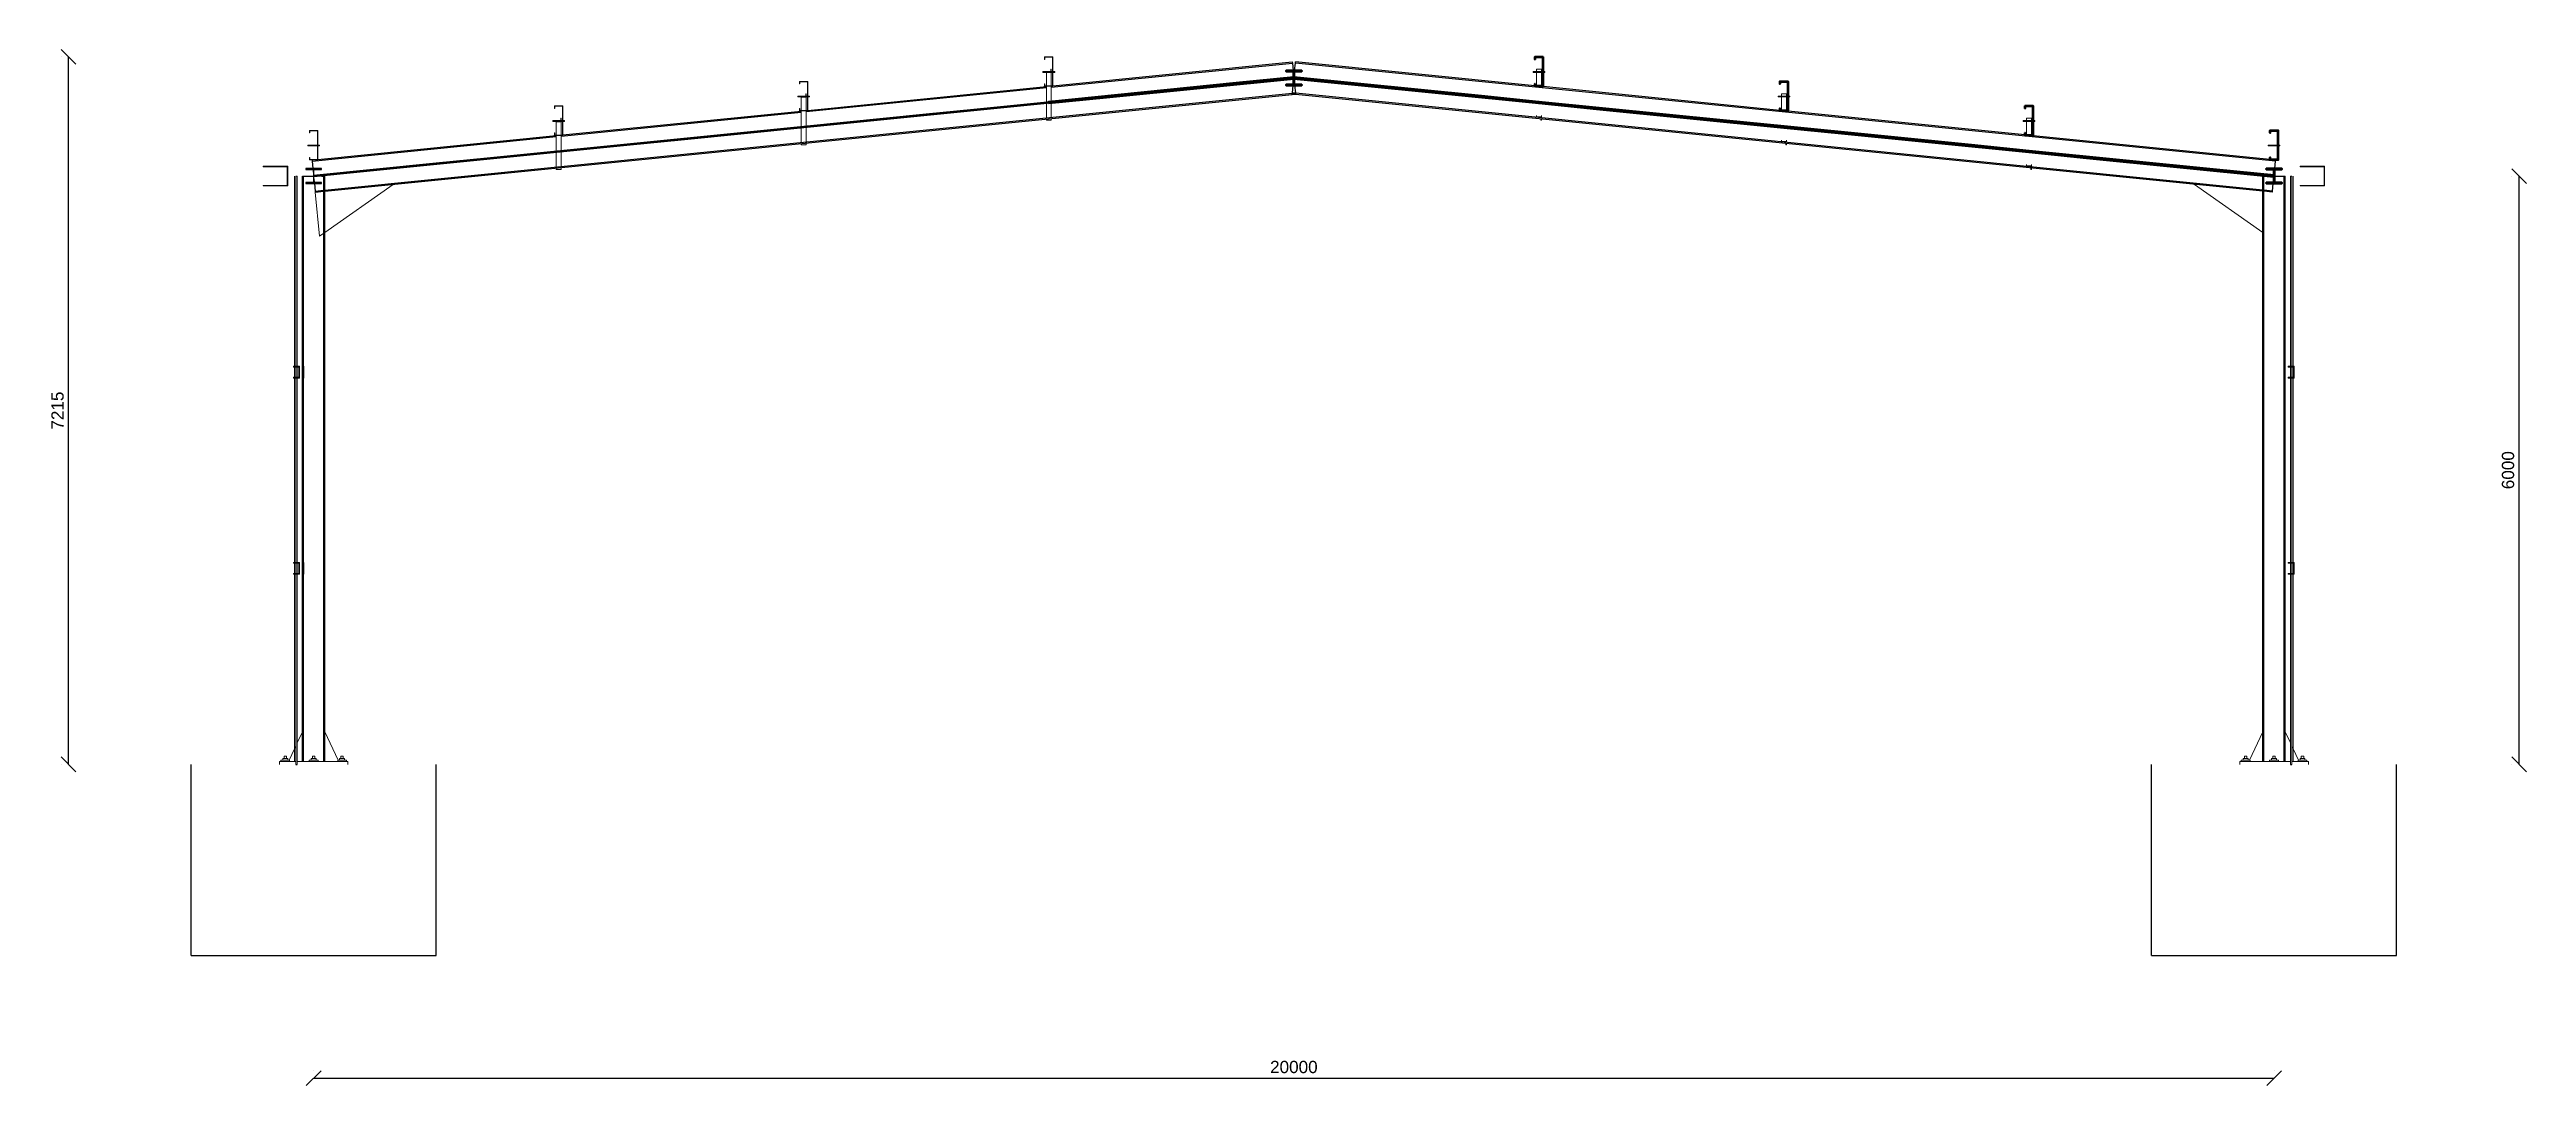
# Model space of a CAD drawing. Header units: millimetres. Extents: x 3055 to 287500, y 1145 to 27007.
# Drawn here: x 3055 to 28325, y 3170 to 13735 of the extents above; entities that cross this region are included whole.
import ezdxf

# ---------------------------------------------------------------- set-up
doc = ezdxf.new("R2010")
doc.units = ezdxf.units.MM
for name, color, linetype, lineweight in [('ANOT-COTA', 7, 'Continuous', 13), ('EST-CHAPA', 2, 'Continuous', 18), ('EST-FIXADOR', 8, 'Continuous', 13), ('EST-PILAR', 1, 'Continuous', 25), ('EST-SECUNDARIO', 3, 'Continuous', 18), ('EST-SECUNDARIO-CORTE', 3, 'Continuous', 50), ('EST-VIGA', 5, 'Continuous', 25), ('EST-VIGA-CORTE', 5, 'Continuous', 50), ('FEC-FECHAMENTO', 9, 'Continuous', 13), ('FEC-FECHAMENTO-CORTE', 9, 'Continuous', 50), ('FUN-BLOCO', 6, 'Continuous', 25)]:
    doc.layers.add(name, color=color, linetype=linetype, lineweight=lineweight)
doc.styles.add('TEXTO', font='arial.ttf')
doc.dimstyles.new('COTA-1-50', dxfattribs={"dimscale": 50, "dimtxt": 2.5, "dimasz": 2, "dimexe": 1.5, "dimexo": 1.5, "dimgap": 1, "dimtad": 1, "dimdec": 0, "dimtxsty": 'TEXTO', "dimtsz": 1.5, "dimcen": 2.5, "dimclrd": 256, "dimclre": 256, "dimclrt": 256, "dimazin": 3, "dimtfac": 1, "dimtmove": 0, "dimatfit": 3, "dimarcsym": 0})

msp = doc.modelspace()

# ---------------------------------------------------------------- dimensions: what is measured, and where the dimension line sits
at = {"layer": 'ANOT-COTA'}
for base, p1, p2 in [((3250, 6444.9), (3250, 6444.9), (3250, 13659.9)), ((28250, 6444.9), (28250, 6444.9), (28250, 12444.9))]:
    msp.add_linear_dim(base=base, p1=p1, p2=p2, angle=90, dimstyle='COTA-1-50', dxfattribs=at).render()
msp.add_linear_dim(base=(5750, 3244.9), p1=(5750, 3244.9), p2=(25750, 3244.9), dimstyle='COTA-1-50', dxfattribs=at).render()

# ---------------------------------------------------------------- linework, layer by layer
at = {"layer": 'EST-CHAPA'}
for p, q in [((13190, 13509.9), (13270, 13509.9)), ((13190, 13501.9), (13190, 13509.9)), ((13190, 13501.9), (13225, 13501.9)), ((13275, 13509.9), (13289.1, 13509.9)), ((13275, 13501.9), (13289.1, 13501.9)), ((13292.5, 13509.9), (13310, 13509.9)), ((13292.5, 13501.9), (13310, 13501.9)), ((13310, 13501.9), (13310, 13509.9)), ((18190, 13509.9), (18289.1, 13509.9)), ((18190, 13501.9), (18190, 13509.9)), ((18190, 13501.9), (18289.1, 13501.9)), ((18292.5, 13509.9), (18310, 13509.9)), ((18292.5, 13501.9), (18310, 13501.9)), ((18310, 13501.9), (18310, 13509.9)), ((10690, 13259.9), (10770, 13259.9)), ((10690, 13251.9), (10690, 13259.9)), ((10690, 13251.9), (10725, 13251.9)), ((10775, 13259.9), (10789.1, 13259.9)), ((10775, 13251.9), (10789.1, 13251.9)), ((10792.5, 13259.9), (10810, 13259.9)), ((10792.5, 13251.9), (10810, 13251.9)), ((10810, 13251.9), (10810, 13259.9)), ((20690, 13259.9), (20789.1, 13259.9)), ((20690, 13251.9), (20690, 13259.9)), ((20690, 13251.9), (20789.1, 13251.9)), ((20792.5, 13259.9), (20810, 13259.9)), ((20792.5, 13251.9), (20810, 13251.9)), ((20810, 13251.9), (20810, 13259.9)), ((8190, 13009.9), (8270, 13009.9)), ((8190, 13001.9), (8190, 13009.9)), ((8190, 13001.9), (8225, 13001.9)), ((8275, 13009.9), (8289.1, 13009.9)), ((8275, 13001.9), (8289.1, 13001.9)), ((8292.5, 13009.9), (8310, 13009.9)), ((8292.5, 13001.9), (8310, 13001.9)), ((8310, 13001.9), (8310, 13009.9)), ((23190, 13009.9), (23289.1, 13009.9)), ((23190, 13001.9), (23190, 13009.9)), ((23190, 13001.9), (23289.1, 13001.9)), ((23292.5, 13009.9), (23310, 13009.9)), ((23292.5, 13001.9), (23310, 13001.9)), ((23310, 13001.9), (23310, 13009.9)), ((5690, 12759.9), (5789.1, 12759.9)), ((5690, 12751.9), (5690, 12759.9)), ((5690, 12751.9), (5789.1, 12751.9)), ((5792.5, 12759.9), (5810, 12759.9)), ((5792.5, 12751.9), (5810, 12751.9)), ((5810, 12751.9), (5810, 12759.9)), ((25690, 12759.9), (25789.1, 12759.9)), ((25690, 12751.9), (25690, 12759.9)), ((25690, 12751.9), (25789.1, 12751.9)), ((25792.5, 12759.9), (25810, 12759.9)), ((25792.5, 12751.9), (25810, 12751.9)), ((25810, 12751.9), (25810, 12759.9)), ((5766.4, 12280.7), (5811.2, 11833)), ((5865, 11870.7), (6562.4, 12360.3)), ((25635, 11870.7), (24937.6, 12360.3)), ((5811.2, 11833), (5853, 11862.3)), ((5647, 10504.9), (5650, 10504.9)), ((5647, 10384.9), (5650, 10384.9)), ((5650, 10384.9), (5650, 10504.9)), ((25850, 10504.9), (25853, 10504.9)), ((25850, 10384.9), (25850, 10504.9)), ((25850, 10384.9), (25853, 10384.9)), ((5647, 8504.9), (5650, 8504.9)), ((5647, 8384.9), (5650, 8384.9)), ((5650, 8384.9), (5650, 8504.9)), ((25850, 8504.9), (25853, 8504.9)), ((25850, 8384.9), (25850, 8504.9)), ((25850, 8384.9), (25853, 8384.9)), ((5500.6, 6486.9), (5555, 6603.5)), ((5555.6, 6604.9), (5567, 6629.2)), ((5583, 6663.5), (5635, 6774.9)), ((5999.4, 6486.9), (5865, 6774.9)), ((25500.6, 6486.9), (25635, 6774.9)), ((25917, 6663.5), (25865, 6774.9)), ((25945, 6603.5), (25933, 6629.2)), ((25999.4, 6486.9), (25945.6, 6602.1)), ((5400, 6474.9), (5567, 6474.9)), ((5400, 6444.9), (5400, 6474.9)), ((5583, 6474.9), (6100, 6474.9)), ((6100, 6444.9), (6100, 6474.9)), ((25400, 6474.9), (25917, 6474.9)), ((25400, 6444.9), (25400, 6474.9)), ((25933, 6474.9), (26100, 6474.9)), ((26100, 6444.9), (26100, 6474.9))]:
    msp.add_line(p, q, dxfattribs=at)
at = {"layer": 'EST-FIXADOR'}
for p, q in [((5415, 6486.9), (5505, 6486.9)), ((5415, 6474.9), (5415, 6486.9)), ((5415, 6486.9), (5415, 6486.9)), ((5415, 6474.9), (5415, 6474.9)), ((5434.7, 6486.9), (5434.7, 6504.9)), ((5434.7, 6504.9), (5436.7, 6504.9)), ((5434.7, 6504.9), (5434.7, 6504.9)), ((5434.7, 6486.9), (5434.7, 6486.9)), ((5436.7, 6504.9), (5442.1, 6504.9)), ((5436.7, 6504.9), (5436.7, 6504.9)), ((5436.7, 6504.9), (5436.7, 6504.9)), ((5436.7, 6504.9), (5436.7, 6504.9)), ((5442.1, 6504.9), (5450.3, 6504.9)), ((5442.1, 6504.9), (5442.1, 6504.9)), ((5442.1, 6504.9), (5442.1, 6504.9)), ((5442.1, 6504.9), (5442.1, 6504.9)), ((5447.5, 6504.9), (5447.5, 6529.9)), ((5447.5, 6529.9), (5451.2, 6529.9)), ((5447.5, 6529.9), (5447.5, 6529.9)), ((5450.3, 6504.9), (5460, 6504.9)), ((5451.2, 6529.9), (5460, 6529.9)), ((5451.2, 6529.9), (5451.2, 6529.9)), ((5451.2, 6529.9), (5451.2, 6529.9)), ((5451.2, 6529.9), (5451.2, 6529.9)), ((5460, 6529.9), (5460, 6529.9)), ((5460, 6529.9), (5468.8, 6529.9)), ((5460, 6529.9), (5460, 6529.9)), ((5460, 6529.9), (5460, 6529.9)), ((5460, 6504.9), (5469.7, 6504.9)), ((5468.8, 6529.9), (5468.8, 6529.9)), ((5468.8, 6529.9), (5472.5, 6529.9)), ((5468.8, 6529.9), (5468.8, 6529.9)), ((5468.8, 6529.9), (5468.8, 6529.9)), ((5469.7, 6504.9), (5477.9, 6504.9)), ((5472.5, 6504.9), (5472.5, 6529.9)), ((5477.9, 6504.9), (5477.9, 6504.9)), ((5477.9, 6504.9), (5483.3, 6504.9)), ((5477.9, 6504.9), (5477.9, 6504.9)), ((5477.9, 6504.9), (5477.9, 6504.9)), ((5483.3, 6504.9), (5483.3, 6504.9)), ((5483.3, 6504.9), (5485.2, 6504.9)), ((5483.3, 6504.9), (5483.3, 6504.9)), ((5483.3, 6504.9), (5483.3, 6504.9)), ((5485.2, 6486.9), (5485.2, 6504.9)), ((5485.2, 6486.9), (5485.2, 6486.9)), ((5505, 6474.9), (5505, 6486.9)), ((5705, 6486.9), (5795, 6486.9)), ((5705, 6474.9), (5705, 6486.9)), ((5724.7, 6486.9), (5724.7, 6504.9)), ((5724.7, 6504.9), (5726.7, 6504.9)), ((5726.7, 6504.9), (5732.1, 6504.9)), ((5726.7, 6504.9), (5726.7, 6504.9)), ((5732.1, 6504.9), (5740.3, 6504.9)), ((5732.1, 6504.9), (5732.1, 6504.9)), ((5737.5, 6504.9), (5737.5, 6529.9)), ((5737.5, 6529.9), (5741.2, 6529.9)), ((5740.3, 6504.9), (5750, 6504.9)), ((5741.2, 6529.9), (5750, 6529.9)), ((5741.2, 6529.9), (5741.2, 6529.9)), ((5750, 6529.9), (5750, 6529.9)), ((5750, 6529.9), (5758.8, 6529.9)), ((5750, 6504.9), (5759.7, 6504.9)), ((5758.8, 6529.9), (5758.8, 6529.9)), ((5758.8, 6529.9), (5762.5, 6529.9)), ((5759.7, 6504.9), (5767.9, 6504.9)), ((5762.5, 6504.9), (5762.5, 6529.9)), ((5767.9, 6504.9), (5767.9, 6504.9)), ((5767.9, 6504.9), (5773.3, 6504.9)), ((5773.3, 6504.9), (5773.3, 6504.9)), ((5773.3, 6504.9), (5775.2, 6504.9)), ((5775.2, 6486.9), (5775.2, 6504.9)), ((5795, 6474.9), (5795, 6486.9)), ((5995, 6486.9), (6085, 6486.9)), ((5995, 6474.9), (5995, 6486.9)), ((6014.7, 6486.9), (6014.7, 6504.9)), ((6014.7, 6504.9), (6016.7, 6504.9)), ((6014.7, 6504.9), (6014.7, 6504.9)), ((6014.7, 6486.9), (6014.7, 6486.9)), ((6016.7, 6504.9), (6022.1, 6504.9)), ((6016.7, 6504.9), (6016.7, 6504.9)), ((6016.7, 6504.9), (6016.7, 6504.9)), ((6016.7, 6504.9), (6016.7, 6504.9)), ((6022.1, 6504.9), (6030.3, 6504.9)), ((6022.1, 6504.9), (6022.1, 6504.9)), ((6022.1, 6504.9), (6022.1, 6504.9)), ((6022.1, 6504.9), (6022.1, 6504.9)), ((6027.5, 6504.9), (6027.5, 6529.9)), ((6027.5, 6529.9), (6031.2, 6529.9)), ((6027.5, 6529.9), (6027.5, 6529.9)), ((6030.3, 6504.9), (6040, 6504.9)), ((6031.2, 6529.9), (6040, 6529.9)), ((6031.2, 6529.9), (6031.2, 6529.9)), ((6031.2, 6529.9), (6031.2, 6529.9)), ((6031.2, 6529.9), (6031.2, 6529.9)), ((6040, 6529.9), (6040, 6529.9)), ((6040, 6529.9), (6048.8, 6529.9)), ((6040, 6529.9), (6040, 6529.9)), ((6040, 6529.9), (6040, 6529.9)), ((6040, 6504.9), (6049.7, 6504.9)), ((6048.8, 6529.9), (6048.8, 6529.9)), ((6048.8, 6529.9), (6052.5, 6529.9)), ((6048.8, 6529.9), (6048.8, 6529.9)), ((6048.8, 6529.9), (6048.8, 6529.9)), ((6049.7, 6504.9), (6057.9, 6504.9)), ((6052.5, 6504.9), (6052.5, 6529.9)), ((6057.9, 6504.9), (6057.9, 6504.9)), ((6057.9, 6504.9), (6063.3, 6504.9)), ((6057.9, 6504.9), (6057.9, 6504.9)), ((6057.9, 6504.9), (6057.9, 6504.9)), ((6063.3, 6504.9), (6063.3, 6504.9)), ((6063.3, 6504.9), (6065.2, 6504.9)), ((6063.3, 6504.9), (6063.3, 6504.9)), ((6063.3, 6504.9), (6063.3, 6504.9)), ((6065.2, 6486.9), (6065.2, 6504.9)), ((6065.2, 6486.9), (6065.2, 6486.9)), ((6085, 6474.9), (6085, 6486.9)), ((6085, 6474.9), (6085, 6474.9)), ((25415, 6486.9), (25505, 6486.9)), ((25415, 6474.9), (25415, 6486.9)), ((25415, 6486.9), (25415, 6486.9)), ((25415, 6474.9), (25415, 6474.9)), ((25434.7, 6486.9), (25434.7, 6504.9)), ((25434.7, 6504.9), (25436.7, 6504.9)), ((25434.7, 6504.9), (25434.7, 6504.9)), ((25434.7, 6486.9), (25434.7, 6486.9)), ((25436.7, 6504.9), (25442.1, 6504.9)), ((25436.7, 6504.9), (25436.7, 6504.9)), ((25436.7, 6504.9), (25436.7, 6504.9)), ((25436.7, 6504.9), (25436.7, 6504.9)), ((25442.1, 6504.9), (25450.3, 6504.9)), ((25442.1, 6504.9), (25442.1, 6504.9)), ((25442.1, 6504.9), (25442.1, 6504.9)), ((25442.1, 6504.9), (25442.1, 6504.9)), ((25447.5, 6504.9), (25447.5, 6529.9)), ((25447.5, 6529.9), (25451.2, 6529.9)), ((25447.5, 6529.9), (25447.5, 6529.9)), ((25450.3, 6504.9), (25460, 6504.9)), ((25451.2, 6529.9), (25460, 6529.9)), ((25451.2, 6529.9), (25451.2, 6529.9)), ((25451.2, 6529.9), (25451.2, 6529.9)), ((25451.2, 6529.9), (25451.2, 6529.9)), ((25460, 6529.9), (25460, 6529.9)), ((25460, 6529.9), (25468.8, 6529.9)), ((25460, 6529.9), (25460, 6529.9)), ((25460, 6529.9), (25460, 6529.9)), ((25460, 6504.9), (25469.7, 6504.9)), ((25468.8, 6529.9), (25468.8, 6529.9)), ((25468.8, 6529.9), (25472.5, 6529.9)), ((25468.8, 6529.9), (25468.8, 6529.9)), ((25468.8, 6529.9), (25468.8, 6529.9)), ((25469.7, 6504.9), (25477.9, 6504.9)), ((25472.5, 6504.9), (25472.5, 6529.9)), ((25477.9, 6504.9), (25477.9, 6504.9)), ((25477.9, 6504.9), (25483.3, 6504.9)), ((25477.9, 6504.9), (25477.9, 6504.9)), ((25477.9, 6504.9), (25477.9, 6504.9)), ((25483.3, 6504.9), (25483.3, 6504.9)), ((25483.3, 6504.9), (25485.2, 6504.9)), ((25483.3, 6504.9), (25483.3, 6504.9)), ((25483.3, 6504.9), (25483.3, 6504.9)), ((25485.2, 6486.9), (25485.2, 6504.9)), ((25485.2, 6486.9), (25485.2, 6486.9)), ((25505, 6474.9), (25505, 6486.9)), ((25705, 6486.9), (25795, 6486.9)), ((25705, 6474.9), (25705, 6486.9)), ((25724.7, 6486.9), (25724.7, 6504.9)), ((25724.7, 6504.9), (25726.7, 6504.9)), ((25726.7, 6504.9), (25732.1, 6504.9)), ((25726.7, 6504.9), (25726.7, 6504.9)), ((25732.1, 6504.9), (25740.3, 6504.9)), ((25732.1, 6504.9), (25732.1, 6504.9)), ((25737.5, 6504.9), (25737.5, 6529.9)), ((25737.5, 6529.9), (25741.2, 6529.9)), ((25740.3, 6504.9), (25750, 6504.9)), ((25741.2, 6529.9), (25750, 6529.9)), ((25741.2, 6529.9), (25741.2, 6529.9)), ((25750, 6529.9), (25750, 6529.9)), ((25750, 6529.9), (25758.8, 6529.9)), ((25750, 6504.9), (25759.7, 6504.9)), ((25758.8, 6529.9), (25758.8, 6529.9)), ((25758.8, 6529.9), (25762.5, 6529.9)), ((25759.7, 6504.9), (25767.9, 6504.9)), ((25762.5, 6504.9), (25762.5, 6529.9)), ((25767.9, 6504.9), (25767.9, 6504.9)), ((25767.9, 6504.9), (25773.3, 6504.9)), ((25773.3, 6504.9), (25773.3, 6504.9)), ((25773.3, 6504.9), (25775.2, 6504.9)), ((25775.2, 6486.9), (25775.2, 6504.9)), ((25795, 6474.9), (25795, 6486.9)), ((25995, 6486.9), (26085, 6486.9)), ((25995, 6474.9), (25995, 6486.9)), ((26014.7, 6486.9), (26014.7, 6504.9)), ((26014.7, 6504.9), (26016.7, 6504.9)), ((26014.7, 6504.9), (26014.7, 6504.9)), ((26014.7, 6486.9), (26014.7, 6486.9)), ((26016.7, 6504.9), (26022.1, 6504.9)), ((26016.7, 6504.9), (26016.7, 6504.9)), ((26016.7, 6504.9), (26016.7, 6504.9)), ((26016.7, 6504.9), (26016.7, 6504.9)), ((26022.1, 6504.9), (26030.3, 6504.9)), ((26022.1, 6504.9), (26022.1, 6504.9)), ((26022.1, 6504.9), (26022.1, 6504.9)), ((26022.1, 6504.9), (26022.1, 6504.9)), ((26027.5, 6504.9), (26027.5, 6529.9)), ((26027.5, 6529.9), (26031.2, 6529.9)), ((26027.5, 6529.9), (26027.5, 6529.9)), ((26030.3, 6504.9), (26040, 6504.9)), ((26031.2, 6529.9), (26040, 6529.9)), ((26031.2, 6529.9), (26031.2, 6529.9)), ((26031.2, 6529.9), (26031.2, 6529.9)), ((26031.2, 6529.9), (26031.2, 6529.9)), ((26040, 6529.9), (26040, 6529.9)), ((26040, 6529.9), (26048.8, 6529.9)), ((26040, 6529.9), (26040, 6529.9)), ((26040, 6529.9), (26040, 6529.9)), ((26040, 6504.9), (26049.7, 6504.9)), ((26048.8, 6529.9), (26048.8, 6529.9)), ((26048.8, 6529.9), (26052.5, 6529.9)), ((26048.8, 6529.9), (26048.8, 6529.9)), ((26048.8, 6529.9), (26048.8, 6529.9)), ((26049.7, 6504.9), (26057.9, 6504.9)), ((26052.5, 6504.9), (26052.5, 6529.9)), ((26057.9, 6504.9), (26057.9, 6504.9)), ((26057.9, 6504.9), (26063.3, 6504.9)), ((26057.9, 6504.9), (26057.9, 6504.9)), ((26057.9, 6504.9), (26057.9, 6504.9)), ((26063.3, 6504.9), (26063.3, 6504.9)), ((26063.3, 6504.9), (26065.2, 6504.9)), ((26063.3, 6504.9), (26063.3, 6504.9)), ((26063.3, 6504.9), (26063.3, 6504.9)), ((26065.2, 6486.9), (26065.2, 6504.9)), ((26065.2, 6486.9), (26065.2, 6486.9)), ((26085, 6474.9), (26085, 6486.9)), ((26085, 6474.9), (26085, 6474.9))]:
    msp.add_line(p, q, dxfattribs=at)
at = {"layer": 'EST-PILAR'}
for p, q in [((5635, 12444.9), (5647, 12444.9)), ((5635, 6474.9), (5635, 12444.9)), ((5647, 12444.9), (5747, 12444.9)), ((5647, 6474.9), (5647, 12444.9)), ((5830.4, 12444.9), (5853, 12444.9)), ((5853, 12444.9), (5865, 12444.9)), ((5853, 6474.9), (5853, 12444.9)), ((5865, 6474.9), (5865, 12444.9)), ((25635, 12444.9), (25647, 12444.9)), ((25635, 6474.9), (25635, 12444.9)), ((25647, 12444.9), (25669.6, 12444.9)), ((25647, 6474.9), (25647, 12444.9)), ((25753, 12444.9), (25853, 12444.9)), ((25853, 12444.9), (25865, 12444.9)), ((25853, 6474.9), (25853, 12444.9)), ((25865, 6474.9), (25865, 12444.9))]:
    msp.add_line(p, q, dxfattribs=at)
at = {"layer": 'EST-SECUNDARIO'}
for p, q in [((13292.5, 13659.9), (13207.5, 13659.9)), ((13207.5, 13659.9), (13207.5, 13634.9)), ((13210.8, 13634.9), (13210.8, 13656.6)), ((13210.8, 13656.6), (13289.1, 13656.6)), ((13289.1, 13656.6), (13289.1, 13363.3)), ((13292.5, 13359.9), (13292.5, 13659.9)), ((18292.5, 13659.9), (18207.5, 13659.9)), ((18207.5, 13659.9), (18207.5, 13634.9)), ((18210.8, 13634.9), (18210.8, 13656.6)), ((18210.8, 13656.6), (18289.1, 13656.6)), ((18289.1, 13656.6), (18289.1, 13363.3)), ((18292.5, 13359.9), (18292.5, 13659.9)), ((10792.5, 13409.9), (10707.5, 13409.9)), ((10707.5, 13409.9), (10707.5, 13384.9)), ((10710.8, 13384.9), (10710.8, 13406.6)), ((10710.8, 13406.6), (10789.1, 13406.6)), ((10789.1, 13406.6), (10789.1, 13113.3)), ((10792.5, 13109.9), (10792.5, 13409.9)), ((13207.5, 13634.9), (13210.8, 13634.9)), ((13225, 13502.9), (13225, 13499.4)), ((13270, 13502.9), (13225, 13502.9)), ((13225, 13499.4), (13275, 13499.4)), ((13225, 13363.3), (13225, 13499.4)), ((13270, 13534.7), (13270, 13502.9)), ((13275, 13534.7), (13270, 13534.7)), ((13275, 13499.4), (13275, 13534.7)), ((13275, 13363.3), (13275, 13499.4)), ((14499.2, 13327.9), (15749.2, 13452.9)), ((14500.8, 13312), (15750, 13436.9)), ((15749.2, 13452.9), (15749.3, 13451.8)), ((15749.3, 13451.8), (15750, 13444.9)), ((15750, 13444.9), (15750.7, 13451.8)), ((16999.2, 13312), (15750, 13436.9)), ((15750.7, 13451.8), (15750.8, 13452.9)), ((17000.8, 13327.9), (15750.8, 13452.9)), ((18207.5, 13634.9), (18210.8, 13634.9)), ((18225, 13534.7), (18275, 13534.7)), ((18225, 13509.9), (18225, 13534.7)), ((18225, 13363.3), (18225, 13501.9)), ((18275, 13509.9), (18275, 13534.7)), ((18275, 13363.3), (18275, 13501.9)), ((20792.5, 13409.9), (20707.5, 13409.9)), ((20707.5, 13409.9), (20707.5, 13384.9)), ((20710.8, 13384.9), (20710.8, 13406.6)), ((20710.8, 13406.6), (20789.1, 13406.6)), ((20789.1, 13406.6), (20789.1, 13113.3)), ((20792.5, 13109.9), (20792.5, 13409.9)), ((8292.5, 13159.9), (8207.5, 13159.9)), ((8207.5, 13159.9), (8207.5, 13134.9)), ((8210.8, 13134.9), (8210.8, 13156.6)), ((8210.8, 13156.6), (8289.1, 13156.6)), ((8289.1, 13156.6), (8289.1, 12863.3)), ((8292.5, 12859.9), (8292.5, 13159.9)), ((10707.5, 13384.9), (10710.8, 13384.9)), ((10725, 13252.9), (10725, 13249.4)), ((10770, 13252.9), (10725, 13252.9)), ((10725, 13249.4), (10775, 13249.4)), ((10725, 13113.3), (10725, 13249.4)), ((10770, 13284.7), (10770, 13252.9)), ((10775, 13284.7), (10770, 13284.7)), ((10775, 13249.4), (10775, 13284.7)), ((10775, 13113.3), (10775, 13249.4)), ((11999.2, 13077.9), (13249.2, 13202.9)), ((12000.8, 13062), (13250.8, 13187)), ((13210.8, 13384.9), (13207.5, 13384.9)), ((13207.5, 13384.9), (13207.5, 13359.9)), ((13207.5, 13359.9), (13292.5, 13359.9)), ((13210.8, 13363.3), (13210.8, 13384.9)), ((13289.1, 13363.3), (13210.8, 13363.3)), ((13225, 13200.5), (13225, 13359.9)), ((13225, 13038.2), (13225, 13184.4)), ((14499.2, 13327.9), (13249.2, 13202.9)), ((13249.2, 13202.9), (13249.3, 13201.8)), ((13249.2, 13202.9), (13249.3, 13201.8)), ((13249.3, 13201.8), (13250, 13194.9)), ((13249.3, 13201.8), (13249.3, 13201.8)), ((13249.3, 13201.8), (13250, 13194.9)), ((13249.3, 13201.8), (13249.3, 13201.8)), ((13250, 13194.9), (13250.7, 13188)), ((13250, 13194.9), (13250.7, 13188)), ((13250.7, 13188), (13250.7, 13188)), ((13250.7, 13188), (13250.8, 13187)), ((13250.7, 13188), (13250.7, 13188)), ((13250.7, 13188), (13250.8, 13187)), ((14500.8, 13312), (13250.8, 13187)), ((13275, 13205.5), (13275, 13359.9)), ((13275, 13043.2), (13275, 13189.4)), ((16999.2, 13312), (18249.2, 13187)), ((17000.8, 13327.9), (18250.8, 13202.9)), ((18210.8, 13384.9), (18207.5, 13384.9)), ((18207.5, 13384.9), (18207.5, 13359.9)), ((18207.5, 13359.9), (18292.5, 13359.9)), ((18210.8, 13363.3), (18210.8, 13384.9)), ((18289.1, 13363.3), (18210.8, 13363.3)), ((18249.2, 13187), (18249.3, 13188)), ((18249.2, 13187), (18249.3, 13188)), ((19499.2, 13062), (18249.2, 13187)), ((18249.3, 13188), (18250, 13194.9)), ((18249.3, 13188), (18250, 13194.9)), ((18249.3, 13188), (18249.3, 13188)), ((18249.3, 13188), (18249.3, 13188)), ((18250, 13194.9), (18250.7, 13201.8)), ((18250, 13194.9), (18250.7, 13201.8)), ((18250.7, 13201.8), (18250.8, 13202.9)), ((18250.7, 13201.8), (18250.8, 13202.9)), ((18250.7, 13201.8), (18250.7, 13201.8)), ((18250.7, 13201.8), (18250.7, 13201.8)), ((19500.8, 13077.9), (18250.8, 13202.9)), ((18275, 13358.2), (18275, 13359.9)), ((20707.5, 13384.9), (20710.8, 13384.9)), ((20725, 13284.7), (20775, 13284.7)), ((20725, 13259.9), (20725, 13284.7)), ((20725, 13113.3), (20725, 13251.9)), ((20775, 13259.9), (20775, 13284.7)), ((20775, 13113.3), (20775, 13251.9)), ((23292.5, 13159.9), (23207.5, 13159.9)), ((23207.5, 13159.9), (23207.5, 13134.9)), ((23210.8, 13134.9), (23210.8, 13156.6)), ((23210.8, 13156.6), (23289.1, 13156.6)), ((23289.1, 13156.6), (23289.1, 12863.3)), ((23292.5, 12859.9), (23292.5, 13159.9)), ((5792.5, 12909.9), (5707.5, 12909.9)), ((5707.5, 12909.9), (5707.5, 12884.9)), ((5710.8, 12884.9), (5710.8, 12906.6)), ((5710.8, 12906.6), (5789.1, 12906.6)), ((5789.1, 12906.6), (5789.1, 12613.3)), ((5792.5, 12609.9), (5792.5, 12909.9)), ((8207.5, 13134.9), (8210.8, 13134.9)), ((8225, 13002.9), (8225, 12999.4)), ((8270, 13002.9), (8225, 13002.9)), ((8225, 12999.4), (8275, 12999.4)), ((8225, 12863.3), (8225, 12999.4)), ((8270, 13034.7), (8270, 13002.9)), ((8275, 13034.7), (8270, 13034.7)), ((8275, 12999.4), (8275, 13034.7)), ((8275, 12863.3), (8275, 12999.4)), ((9499.2, 12827.9), (10749.2, 12952.9)), ((9500.8, 12812), (10750.8, 12937)), ((10710.8, 13134.9), (10707.5, 13134.9)), ((10707.5, 13134.9), (10707.5, 13109.9)), ((10707.5, 13109.9), (10792.5, 13109.9)), ((10710.8, 13113.3), (10710.8, 13134.9)), ((10789.1, 13113.3), (10710.8, 13113.3)), ((10725, 12950.5), (10725, 13109.9)), ((10725, 12788.2), (10725, 12934.4)), ((11999.2, 13077.9), (10749.2, 12952.9)), ((10749.2, 12952.9), (10749.3, 12951.8)), ((10749.2, 12952.9), (10749.3, 12951.8)), ((10749.3, 12951.8), (10750, 12944.9)), ((10749.3, 12951.8), (10749.3, 12951.8)), ((10749.3, 12951.8), (10750, 12944.9)), ((10749.3, 12951.8), (10749.3, 12951.8)), ((10750, 12944.9), (10750.7, 12938)), ((10750, 12944.9), (10750.7, 12938)), ((10750.7, 12938), (10750.7, 12938)), ((10750.7, 12938), (10750.8, 12937)), ((10750.7, 12938), (10750.7, 12938)), ((10750.7, 12938), (10750.8, 12937)), ((12000.8, 13062), (10750.8, 12937)), ((10775, 12955.5), (10775, 13109.9)), ((10775, 12793.2), (10775, 12939.4)), ((13225, 13013.1), (13225, 13026.6)), ((13225, 13013.1), (13275, 13013.1)), ((13275, 13013.1), (13275, 13031.6)), ((18225, 13048.4), (18225, 13062.3)), ((18225, 13044.9), (18225, 13048.4)), ((18225, 13048.4), (18275, 13048.4)), ((18270, 13044.9), (18225, 13044.9)), ((18270, 13038.7), (18270, 13044.9)), ((18270, 13013.1), (18270, 13027.1)), ((18275, 13013.1), (18270, 13013.1)), ((18275, 13048.4), (18275, 13062.3)), ((18275, 13048.4), (18275, 13038.2)), ((18275, 13026.6), (18275, 13013.1)), ((19499.2, 13062), (20749.2, 12937)), ((19500.8, 13077.9), (20750.8, 12952.9)), ((20710.8, 13134.9), (20707.5, 13134.9)), ((20707.5, 13134.9), (20707.5, 13109.9)), ((20707.5, 13109.9), (20792.5, 13109.9)), ((20710.8, 13113.3), (20710.8, 13134.9)), ((20789.1, 13113.3), (20710.8, 13113.3)), ((20749.2, 12937), (20749.3, 12938)), ((20749.2, 12937), (20749.3, 12938)), ((21999.2, 12812), (20749.2, 12937)), ((20749.3, 12938), (20750, 12944.9)), ((20749.3, 12938), (20750, 12944.9)), ((20749.3, 12938), (20749.3, 12938)), ((20749.3, 12938), (20749.3, 12938)), ((20750, 12944.9), (20750.7, 12951.8)), ((20750, 12944.9), (20750.7, 12951.8)), ((20750.7, 12951.8), (20750.8, 12952.9)), ((20750.7, 12951.8), (20750.8, 12952.9)), ((20750.7, 12951.8), (20750.7, 12951.8)), ((20750.7, 12951.8), (20750.7, 12951.8)), ((22000.8, 12827.9), (20750.8, 12952.9)), ((20775, 13108.2), (20775, 13109.9)), ((23207.5, 13134.9), (23210.8, 13134.9)), ((23225, 13034.7), (23275, 13034.7)), ((23225, 13009.9), (23225, 13034.7)), ((23225, 12863.3), (23225, 13001.9)), ((23275, 13009.9), (23275, 13034.7)), ((23275, 12863.3), (23275, 13001.9)), ((25792.5, 12909.9), (25707.5, 12909.9)), ((25707.5, 12909.9), (25707.5, 12884.9)), ((25710.8, 12884.9), (25710.8, 12906.6)), ((25710.8, 12906.6), (25789.1, 12906.6)), ((25789.1, 12906.6), (25789.1, 12613.3)), ((25792.5, 12609.9), (25792.5, 12909.9)), ((5707.5, 12884.9), (5710.8, 12884.9)), ((5710.8, 12634.9), (5707.5, 12634.9)), ((5707.5, 12634.9), (5707.5, 12609.9)), ((5710.8, 12613.3), (5710.8, 12634.9)), ((6999.2, 12577.9), (8249.2, 12702.9)), ((7000.8, 12562), (8250.8, 12687)), ((8210.8, 12884.9), (8207.5, 12884.9)), ((8207.5, 12884.9), (8207.5, 12859.9)), ((8207.5, 12859.9), (8292.5, 12859.9)), ((8210.8, 12863.3), (8210.8, 12884.9)), ((8289.1, 12863.3), (8210.8, 12863.3)), ((8225, 12700.5), (8225, 12859.9)), ((8225, 12538.2), (8225, 12684.4)), ((9499.2, 12827.9), (8249.2, 12702.9)), ((8249.2, 12702.9), (8249.3, 12701.8)), ((8249.2, 12702.9), (8249.3, 12701.8)), ((8249.3, 12701.8), (8250, 12694.9)), ((8249.3, 12701.8), (8249.3, 12701.8)), ((8249.3, 12701.8), (8250, 12694.9)), ((8249.3, 12701.8), (8249.3, 12701.8)), ((8250, 12694.9), (8250.7, 12688)), ((8250, 12694.9), (8250.7, 12688)), ((8250.7, 12688), (8250.7, 12688)), ((8250.7, 12688), (8250.8, 12687)), ((8250.7, 12688), (8250.7, 12688)), ((8250.7, 12688), (8250.8, 12687)), ((9500.8, 12812), (8250.8, 12687)), ((8275, 12705.5), (8275, 12859.9)), ((8275, 12543.2), (8275, 12689.4)), ((10725, 12763.1), (10725, 12776.6)), ((10725, 12763.1), (10775, 12763.1)), ((10775, 12763.1), (10775, 12781.6)), ((20725, 12798.4), (20725, 12812.3)), ((20725, 12794.9), (20725, 12798.4)), ((20725, 12798.4), (20775, 12798.4)), ((20770, 12794.9), (20725, 12794.9)), ((20770, 12788.7), (20770, 12794.9)), ((20770, 12763.1), (20770, 12777.1)), ((20775, 12763.1), (20770, 12763.1)), ((20775, 12798.4), (20775, 12812.3)), ((20775, 12798.4), (20775, 12788.2)), ((20775, 12776.6), (20775, 12763.1)), ((21999.2, 12812), (23249.2, 12687)), ((22000.8, 12827.9), (23250.8, 12702.9)), ((23210.8, 12884.9), (23207.5, 12884.9)), ((23207.5, 12884.9), (23207.5, 12859.9)), ((23207.5, 12859.9), (23292.5, 12859.9)), ((23210.8, 12863.3), (23210.8, 12884.9)), ((23289.1, 12863.3), (23210.8, 12863.3)), ((23249.2, 12687), (23249.3, 12688)), ((23249.2, 12687), (23249.3, 12688)), ((24499.2, 12562), (23249.2, 12687)), ((23249.3, 12688), (23250, 12694.9)), ((23249.3, 12688), (23250, 12694.9)), ((23249.3, 12688), (23249.3, 12688)), ((23249.3, 12688), (23249.3, 12688)), ((23250, 12694.9), (23250.7, 12701.8)), ((23250, 12694.9), (23250.7, 12701.8)), ((23250.7, 12701.8), (23250.8, 12702.9)), ((23250.7, 12701.8), (23250.8, 12702.9)), ((23250.7, 12701.8), (23250.7, 12701.8)), ((23250.7, 12701.8), (23250.7, 12701.8)), ((24500.8, 12577.9), (23250.8, 12702.9)), ((23275, 12858.2), (23275, 12859.9)), ((25707.5, 12884.9), (25710.8, 12884.9)), ((25710.8, 12634.9), (25707.5, 12634.9)), ((25707.5, 12634.9), (25707.5, 12609.9)), ((25710.8, 12613.3), (25710.8, 12634.9)), ((5485, 12544.9), (5235, 12544.9)), ((5235, 12544.9), (5235, 12539.9)), ((5235, 12539.9), (5480, 12539.9)), ((5480, 12539.9), (5480, 12349.9)), ((5485, 12344.9), (5485, 12544.9)), ((5567, 10504.9), (5567, 12444.9)), ((5567, 12444.9), (5568.1, 12444.9)), ((5568.1, 12444.9), (5575, 12444.9)), ((5568.1, 12444.9), (5568.1, 12444.9)), ((5575, 12444.9), (5575, 12444.9)), ((5575, 12444.9), (5581.9, 12444.9)), ((5581.9, 12444.9), (5581.9, 12444.9)), ((5581.9, 12444.9), (5583, 12444.9)), ((5583, 10504.9), (5583, 12444.9)), ((5707.5, 12609.9), (5792.5, 12609.9)), ((5789.1, 12613.3), (5710.8, 12613.3)), ((6999.2, 12577.9), (5749.2, 12452.9)), ((5749.2, 12452.9), (5749.3, 12451.8)), ((5749.3, 12451.8), (5750, 12444.9)), ((5750, 12444.9), (5750.7, 12438)), ((5750.7, 12438), (5750.8, 12437)), ((7000.8, 12562), (5750.8, 12437)), ((8225, 12513.1), (8225, 12526.6)), ((8225, 12513.1), (8275, 12513.1)), ((8275, 12513.1), (8275, 12531.6)), ((23225, 12548.4), (23225, 12562.3)), ((23225, 12544.9), (23225, 12548.4)), ((23225, 12548.4), (23275, 12548.4)), ((23270, 12544.9), (23225, 12544.9)), ((23270, 12538.7), (23270, 12544.9)), ((23270, 12513.1), (23270, 12527.1)), ((23275, 12513.1), (23270, 12513.1)), ((23275, 12548.4), (23275, 12562.3)), ((23275, 12548.4), (23275, 12538.2)), ((23275, 12526.6), (23275, 12513.1)), ((24499.2, 12562), (25749.2, 12437)), ((24500.8, 12577.9), (25750.8, 12452.9)), ((25707.5, 12609.9), (25792.5, 12609.9)), ((25789.1, 12613.3), (25710.8, 12613.3)), ((25749.2, 12437), (25749.3, 12438)), ((25749.3, 12438), (25750, 12444.9)), ((25750, 12444.9), (25750.7, 12451.8)), ((25750.7, 12451.8), (25750.8, 12452.9)), ((25917, 10504.9), (25917, 12444.9)), ((25917, 12444.9), (25918.1, 12444.9)), ((25918.1, 12444.9), (25925, 12444.9)), ((25918.1, 12444.9), (25918.1, 12444.9)), ((25925, 12444.9), (25925, 12444.9)), ((25925, 12444.9), (25931.9, 12444.9)), ((25931.9, 12444.9), (25931.9, 12444.9)), ((25931.9, 12444.9), (25933, 12444.9)), ((25933, 10504.9), (25933, 12444.9)), ((26265, 12544.9), (26015, 12544.9)), ((26015, 12544.9), (26015, 12539.9)), ((26015, 12539.9), (26260, 12539.9)), ((26260, 12539.9), (26260, 12349.9)), ((26265, 12344.9), (26265, 12544.9)), ((5480, 12349.9), (5235, 12349.9)), ((5235, 12349.9), (5235, 12344.9)), ((5235, 12344.9), (5485, 12344.9)), ((26260, 12349.9), (26015, 12349.9)), ((26015, 12349.9), (26015, 12344.9)), ((26015, 12344.9), (26265, 12344.9)), ((5605, 10504.9), (5545, 10504.9)), ((5545, 10504.9), (5545, 10496.9)), ((5545, 10496.9), (5600, 10496.9)), ((5600, 10392.9), (5545, 10392.9)), ((5545, 10392.9), (5545, 10384.9)), ((5545, 10384.9), (5605, 10384.9)), ((5567, 10392.9), (5567, 10496.9)), ((5567, 9444.9), (5567, 10384.9)), ((5583, 10392.9), (5583, 10496.9)), ((5583, 9444.9), (5583, 10384.9)), ((5600, 10496.9), (5600, 10392.9)), ((5605, 10384.9), (5605, 10504.9)), ((25955, 10504.9), (25895, 10504.9)), ((25895, 10504.9), (25895, 10496.9)), ((25895, 10496.9), (25950, 10496.9)), ((25950, 10392.9), (25895, 10392.9)), ((25895, 10392.9), (25895, 10384.9)), ((25895, 10384.9), (25955, 10384.9)), ((25917, 10392.9), (25917, 10496.9)), ((25917, 9444.9), (25917, 10384.9)), ((25933, 10392.9), (25933, 10496.9)), ((25933, 9444.9), (25933, 10384.9)), ((25950, 10496.9), (25950, 10392.9)), ((25955, 10384.9), (25955, 10504.9)), ((5567, 9444.9), (5567, 8504.9)), ((5583, 9444.9), (5583, 8504.9)), ((25917, 9444.9), (25917, 8504.9)), ((25933, 9444.9), (25933, 8504.9)), ((5605, 8504.9), (5545, 8504.9)), ((5545, 8504.9), (5545, 8496.9)), ((5545, 8496.9), (5600, 8496.9)), ((5600, 8392.9), (5545, 8392.9)), ((5545, 8392.9), (5545, 8384.9)), ((5545, 8384.9), (5605, 8384.9)), ((5567, 8496.9), (5567, 8392.9)), ((5567, 8384.9), (5567, 6444.9)), ((5583, 8496.9), (5583, 8392.9)), ((5583, 8384.9), (5583, 6444.9)), ((5600, 8496.9), (5600, 8392.9)), ((5605, 8384.9), (5605, 8504.9)), ((25955, 8504.9), (25895, 8504.9)), ((25895, 8504.9), (25895, 8496.9)), ((25895, 8496.9), (25950, 8496.9)), ((25950, 8392.9), (25895, 8392.9)), ((25895, 8392.9), (25895, 8384.9)), ((25895, 8384.9), (25955, 8384.9)), ((25917, 8496.9), (25917, 8392.9)), ((25917, 8384.9), (25917, 6444.9)), ((25933, 8496.9), (25933, 8392.9)), ((25933, 8384.9), (25933, 6444.9)), ((25950, 8496.9), (25950, 8392.9)), ((25955, 8384.9), (25955, 8504.9)), ((5567, 6444.9), (5568.1, 6444.9)), ((5568.1, 6444.9), (5575, 6444.9)), ((5568.1, 6444.9), (5568.1, 6444.9)), ((5575, 6444.9), (5575, 6444.9)), ((5575, 6444.9), (5581.9, 6444.9)), ((5581.9, 6444.9), (5581.9, 6444.9)), ((5581.9, 6444.9), (5583, 6444.9)), ((25917, 6444.9), (25918.1, 6444.9)), ((25918.1, 6444.9), (25925, 6444.9)), ((25918.1, 6444.9), (25918.1, 6444.9)), ((25925, 6444.9), (25925, 6444.9)), ((25925, 6444.9), (25931.9, 6444.9)), ((25931.9, 6444.9), (25931.9, 6444.9)), ((25931.9, 6444.9), (25933, 6444.9))]:
    msp.add_line(p, q, dxfattribs=at)
at = {"layer": 'EST-SECUNDARIO-CORTE'}
for points in [[(18292.5, 13424.2), (18292.5, 13659.9), (18274.3, 13659.9), (18207.5, 13659.9), (18207.5, 13654.6), (18207.5, 13634.9), (18208.2, 13634.9), (18210.8, 13634.9), (18210.8, 13639.6), (18210.8, 13656.6), (18227.6, 13656.6), (18289.1, 13656.6), (18289.1, 13593.7), (18289.1, 13363.3), (18272.4, 13363.3), (18210.8, 13363.3), (18210.8, 13367.9), (18210.8, 13384.9), (18210.1, 13384.9), (18207.5, 13384.9), (18207.5, 13379.6), (18207.5, 13359.9), (18225.7, 13359.9), (18292.5, 13359.9), (18292.5, 13424.2)], [(15749.7, 13447.8), (15749.4, 13451.3), (15749.3, 13452), (15749.2, 13452.7), (15161.9, 13394), (13249.2, 13202.7), (13249.3, 13202), (13249.4, 13201.3), (13249.7, 13197.8), (13250.7, 13188), (13250.8, 13187.1), (13838, 13245.8), (15750.8, 13437.1), (15750.7, 13438), (15749.7, 13447.8)], [(15749.7, 13442.1), (15749.4, 13438.6), (15749.3, 13437.8), (15749.2, 13437.1), (16336.5, 13378.4), (18249.2, 13187.1), (18249.3, 13187.8), (18249.4, 13188.6), (18249.7, 13192.1), (18250.7, 13201.8), (18250.8, 13202.7), (17663.4, 13261.4), (15750.8, 13452.7), (15750.7, 13451.8), (15749.7, 13442.1)], [(20792.5, 13174.2), (20792.5, 13409.9), (20774.3, 13409.9), (20707.5, 13409.9), (20707.5, 13404.6), (20707.5, 13384.9), (20708.2, 13384.9), (20710.8, 13384.9), (20710.8, 13389.6), (20710.8, 13406.6), (20727.6, 13406.6), (20789.1, 13406.6), (20789.1, 13343.7), (20789.1, 13113.3), (20772.4, 13113.3), (20710.8, 13113.3), (20710.8, 13117.9), (20710.8, 13134.9), (20710.1, 13134.9), (20707.5, 13134.9), (20707.5, 13129.6), (20707.5, 13109.9), (20725.7, 13109.9), (20792.5, 13109.9), (20792.5, 13174.2)], [(18249.7, 13192.1), (18249.4, 13188.6), (18249.3, 13187.8), (18249.2, 13187.1), (18836.6, 13128.4), (20749.2, 12937.1), (20749.3, 12937.8), (20749.4, 12938.6), (20749.7, 12942.1), (20750.7, 12951.8), (20750.8, 12952.7), (20163.4, 13011.5), (18250.8, 13202.7), (18250.7, 13201.8), (18249.7, 13192.1)], [(23292.5, 12924.2), (23292.5, 13159.9), (23274.3, 13159.9), (23207.5, 13159.9), (23207.5, 13154.6), (23207.5, 13134.9), (23208.2, 13134.9), (23210.8, 13134.9), (23210.8, 13139.6), (23210.8, 13156.6), (23227.6, 13156.6), (23289.1, 13156.6), (23289.1, 13093.7), (23289.1, 12863.3), (23272.4, 12863.3), (23210.8, 12863.3), (23210.8, 12867.9), (23210.8, 12884.9), (23210.1, 12884.9), (23207.5, 12884.9), (23207.5, 12879.6), (23207.5, 12859.9), (23225.7, 12859.9), (23292.5, 12859.9), (23292.5, 12924.2)], [(20749.7, 12942.1), (20749.4, 12938.6), (20749.3, 12937.8), (20749.2, 12937.1), (21336.7, 12878.4), (23249.2, 12687.1), (23249.3, 12687.8), (23249.4, 12688.6), (23249.7, 12692.1), (23250.7, 12701.8), (23250.8, 12702.7), (22663.3, 12761.5), (20750.8, 12952.7), (20750.7, 12951.8), (20749.7, 12942.1)], [(25792.5, 12674.2), (25792.5, 12909.9), (25774.3, 12909.9), (25707.5, 12909.9), (25707.5, 12904.6), (25707.5, 12884.9), (25708.2, 12884.9), (25710.8, 12884.9), (25710.8, 12889.6), (25710.8, 12906.6), (25727.6, 12906.6), (25789.1, 12906.6), (25789.1, 12843.7), (25789.1, 12613.3), (25772.4, 12613.3), (25710.8, 12613.3), (25710.8, 12617.9), (25710.8, 12634.9), (25710.1, 12634.9), (25707.5, 12634.9), (25707.5, 12629.6), (25707.5, 12609.9), (25725.7, 12609.9), (25792.5, 12609.9), (25792.5, 12674.2)], [(23249.7, 12692.1), (23249.4, 12688.6), (23249.3, 12687.8), (23249.2, 12687.1), (23836.7, 12628.4), (25749.2, 12437.1), (25749.3, 12437.8), (25749.4, 12438.6), (25749.7, 12442.1), (25750.7, 12451.8), (25750.8, 12452.7), (25163.2, 12511.5), (23250.8, 12702.7), (23250.7, 12701.8), (23249.7, 12692.1)]]:
    msp.add_lwpolyline(points, dxfattribs=at)
at = {"layer": 'EST-VIGA'}
for p, q in [((13275, 13351.7), (15734.7, 13597.7)), ((13292.5, 13365), (15733.6, 13609.1)), ((15830, 13520.9), (15670, 13520.9)), ((15670, 13520.9), (15670, 13511.9)), ((15670, 13511.9), (15747, 13511.9)), ((15733.6, 13609.1), (15734.7, 13597.7)), ((15734.7, 13597.7), (15742.4, 13520.9)), ((15743.3, 13511.9), (15747, 13474.9)), ((15743.3, 13377.9), (15747, 13414.9)), ((15747, 13511.9), (15747, 13452.7)), ((15747, 13436.6), (15747, 13377.9)), ((15753, 13474.9), (15756.7, 13511.9)), ((15753, 13452.7), (15753, 13511.9)), ((15753, 13511.9), (15830, 13511.9)), ((15753, 13511.9), (15753, 13511.9)), ((15753, 13377.9), (15753, 13436.6)), ((15753, 13414.9), (15756.7, 13377.9)), ((15757.6, 13520.9), (15765.3, 13597.7)), ((15765.3, 13597.7), (15766.4, 13609.1)), ((25765.3, 12597.7), (15765.3, 13597.7)), ((18207.5, 13365), (15766.4, 13609.1)), ((15830, 13511.9), (15830, 13520.9)), ((5865, 12302.2), (15765.3, 13292.2)), ((5865, 12290.6), (15766.4, 13280.7)), ((10775, 13101.7), (13225, 13346.7)), ((10792.5, 13115), (13225, 13358.2)), ((13275.3, 13363.3), (13289.1, 13364.7)), ((15747, 13377.9), (15670, 13377.9)), ((15670, 13377.9), (15670, 13368.9)), ((15670, 13368.9), (15830, 13368.9)), ((15733.6, 13280.7), (15734.7, 13292.2)), ((25635, 12290.6), (15733.6, 13280.7)), ((15734.7, 13292.2), (15742.4, 13368.9)), ((25635, 12302.2), (15734.7, 13292.2)), ((15830, 13377.9), (15753, 13377.9)), ((15757.6, 13368.9), (15765.3, 13292.2)), ((15765.3, 13292.2), (15766.4, 13280.7)), ((15830, 13368.9), (15830, 13377.9)), ((18224.7, 13363.3), (18210.8, 13364.7)), ((20707.5, 13115), (18258.2, 13359.9)), ((8275, 12851.7), (10725, 13096.7)), ((8292.5, 12865), (10725, 13108.2)), ((10775.3, 13113.3), (10789.1, 13114.7)), ((20724.7, 13113.3), (20710.8, 13114.7)), ((23207.5, 12865), (20758.2, 13109.9)), ((5734.7, 12597.7), (8225, 12846.7)), ((5792.5, 12615), (8225, 12858.2)), ((8275.3, 12863.3), (8289.1, 12864.7)), ((23224.7, 12863.3), (23210.8, 12864.7)), ((25707.5, 12615), (23258.2, 12859.9)), ((5830, 12520.9), (5670, 12520.9)), ((5670, 12520.9), (5670, 12511.9)), ((5670, 12520.9), (5670, 12520.9)), ((5670, 12511.9), (5747, 12511.9)), ((5670, 12511.9), (5670, 12511.9)), ((5670, 12511.9), (5670, 12511.9)), ((5733.6, 12609.1), (5741.8, 12609.9)), ((5733.6, 12609.1), (5734.7, 12597.7)), ((5734.7, 12597.7), (5742.4, 12520.9)), ((5743.3, 12511.9), (5747, 12474.9)), ((5747, 12511.9), (5747, 12377.9)), ((5753, 12453.3), (5753, 12511.9)), ((5753, 12511.9), (5830, 12511.9)), ((5753, 12377.9), (5753, 12437.2)), ((5753, 12414.9), (5756.7, 12377.9)), ((5775.3, 12613.3), (5789.1, 12614.7)), ((5830, 12511.9), (5830, 12520.9)), ((25830, 12520.9), (25670, 12520.9)), ((25670, 12520.9), (25670, 12511.9)), ((25670, 12511.9), (25747, 12511.9)), ((25724.7, 12613.3), (25710.8, 12614.7)), ((25743.3, 12377.9), (25747, 12414.9)), ((25747, 12511.9), (25747, 12453.3)), ((25747, 12437.2), (25747, 12377.9)), ((25753, 12474.9), (25756.7, 12511.9)), ((25753, 12377.9), (25753, 12511.9)), ((25753, 12511.9), (25830, 12511.9)), ((25757.6, 12520.9), (25765.3, 12597.7)), ((25766.4, 12609.1), (25758.2, 12609.9)), ((25765.3, 12597.7), (25766.4, 12609.1)), ((25830, 12511.9), (25830, 12520.9)), ((25830, 12511.9), (25830, 12511.9)), ((5747, 12377.9), (5670, 12377.9)), ((5670, 12377.9), (5670, 12368.9)), ((5670, 12368.9), (5830, 12368.9)), ((5830, 12377.9), (5753, 12377.9)), ((5757.6, 12368.9), (5765.3, 12292.2)), ((5765.3, 12292.2), (5853, 12301)), ((5765.3, 12292.2), (5766.4, 12280.7)), ((5766.4, 12280.7), (5853, 12289.4)), ((5830, 12368.9), (5830, 12377.9)), ((25734.7, 12292.2), (25647, 12301)), ((25733.6, 12280.7), (25647, 12289.4)), ((25747, 12377.9), (25670, 12377.9)), ((25670, 12377.9), (25670, 12368.9)), ((25670, 12368.9), (25830, 12368.9)), ((25733.6, 12280.7), (25734.7, 12292.2)), ((25734.7, 12292.2), (25742.4, 12368.9)), ((25830, 12377.9), (25753, 12377.9)), ((25830, 12368.9), (25830, 12377.9))]:
    msp.add_line(p, q, dxfattribs=at)
at = {"layer": 'EST-VIGA-CORTE'}
for points in [[(15830, 13373.4), (15830, 13377.9), (15791.5, 13377.9), (15753, 13377.9), (15753, 13444.9), (15753, 13511.9), (15791.5, 13511.9), (15830, 13511.9), (15830, 13516.4), (15830, 13520.9), (15750, 13520.9), (15670, 13520.9), (15670, 13516.4), (15670, 13511.9), (15708.5, 13511.9), (15747, 13511.9), (15747, 13444.9), (15747, 13377.9), (15708.5, 13377.9), (15670, 13377.9), (15670, 13373.4), (15670, 13368.9), (15750, 13368.9), (15830, 13368.9), (15830, 13373.4)], [(25830, 12373.4), (25830, 12377.9), (25791.5, 12377.9), (25753, 12377.9), (25753, 12444.9), (25753, 12511.9), (25791.5, 12511.9), (25830, 12511.9), (25830, 12516.4), (25830, 12520.9), (25750, 12520.9), (25670, 12520.9), (25670, 12516.4), (25670, 12511.9), (25708.5, 12511.9), (25747, 12511.9), (25747, 12444.9), (25747, 12377.9), (25708.5, 12377.9), (25670, 12377.9), (25670, 12373.4), (25670, 12368.9), (25750, 12368.9), (25830, 12368.9), (25830, 12373.4)]]:
    msp.add_lwpolyline(points, dxfattribs=at)
at = {"layer": 'FEC-FECHAMENTO'}
for p, q in [((5555.6, 12444.9), (5555, 12444.9)), ((5555, 12444.9), (5555, 8544.9)), ((5555.6, 12444.9), (5555.6, 8544.9)), ((25945.6, 12444.9), (25945, 12444.9)), ((25945, 12444.9), (25945, 8544.9)), ((25945.6, 12444.9), (25945.6, 8544.9)), ((5555.6, 8544.9), (5555, 8544.9)), ((5555, 8504.9), (5555, 8544.9)), ((5555, 8544.9), (5555.6, 8544.9)), ((5555, 8392.9), (5555, 8496.9)), ((5555, 7544.9), (5555, 8384.9)), ((5555.6, 8504.9), (5555.6, 8544.9)), ((5555.6, 8392.9), (5555.6, 8496.9)), ((5555.6, 7544.9), (5555.6, 8384.9)), ((25945.6, 8544.9), (25945, 8544.9)), ((25945, 8504.9), (25945, 8544.9)), ((25945, 8544.9), (25945.6, 8544.9)), ((25945, 8392.9), (25945, 8496.9)), ((25945, 7544.9), (25945, 8384.9)), ((25945.6, 8504.9), (25945.6, 8544.9)), ((25945.6, 8392.9), (25945.6, 8496.9)), ((25945.6, 7544.9), (25945.6, 8384.9)), ((5555, 7544.9), (5555, 7544.9)), ((5555, 7544.9), (5555.6, 7544.9)), ((5555, 7544.9), (5555, 6474.9)), ((5555.6, 7544.9), (5555.6, 6474.9)), ((25945, 7544.9), (25945, 7544.9)), ((25945, 7544.9), (25945.6, 7544.9)), ((25945, 7544.9), (25945, 6474.9)), ((25945.6, 7544.9), (25945.6, 6474.9)), ((5555, 6474.9), (5555.6, 6474.9)), ((25945, 6474.9), (25945.6, 6474.9))]:
    msp.add_line(p, q, dxfattribs=at)
at = {"layer": 'FEC-FECHAMENTO-CORTE'}
for points in [[(15750, 13444.6), (15750, 13445.1), (15750, 13445.3), (7892.8, 12659.6), (5750, 12445.3), (5750, 12444.7), (5750, 12444.6), (13607.2, 13230.3), (15750, 13444.6)], [(15750, 13445.3), (15750, 13444.7), (15750, 13444.6), (23607.1, 12658.9), (25750, 12444.6), (25750, 12445.1), (25750, 12445.3), (17892.9, 13231), (15750, 13445.3)]]:
    msp.add_lwpolyline(points, dxfattribs=at)
at = {"layer": 'FUN-BLOCO'}
for p, q in [((4500, 4494.9), (4500, 6444.9)), ((5568.1, 6444.9), (5581.9, 6444.9)), ((7000, 4494.9), (7000, 6444.9)), ((24500, 4494.9), (24500, 6444.9)), ((25918.1, 6444.9), (25931.9, 6444.9)), ((27000, 4494.9), (27000, 6444.9)), ((4500, 4494.9), (7000, 4494.9)), ((24500, 4494.9), (27000, 4494.9))]:
    msp.add_line(p, q, dxfattribs=at)

msp.set_redraw_order([(e.dxf.handle, doc.entitydb.next_handle()) for e in msp.query("TEXT MTEXT ATTDEF DIMENSION ARC_DIMENSION")])  # texts and dimensions are drawn at this point

doc.saveas('drawing.dxf')
